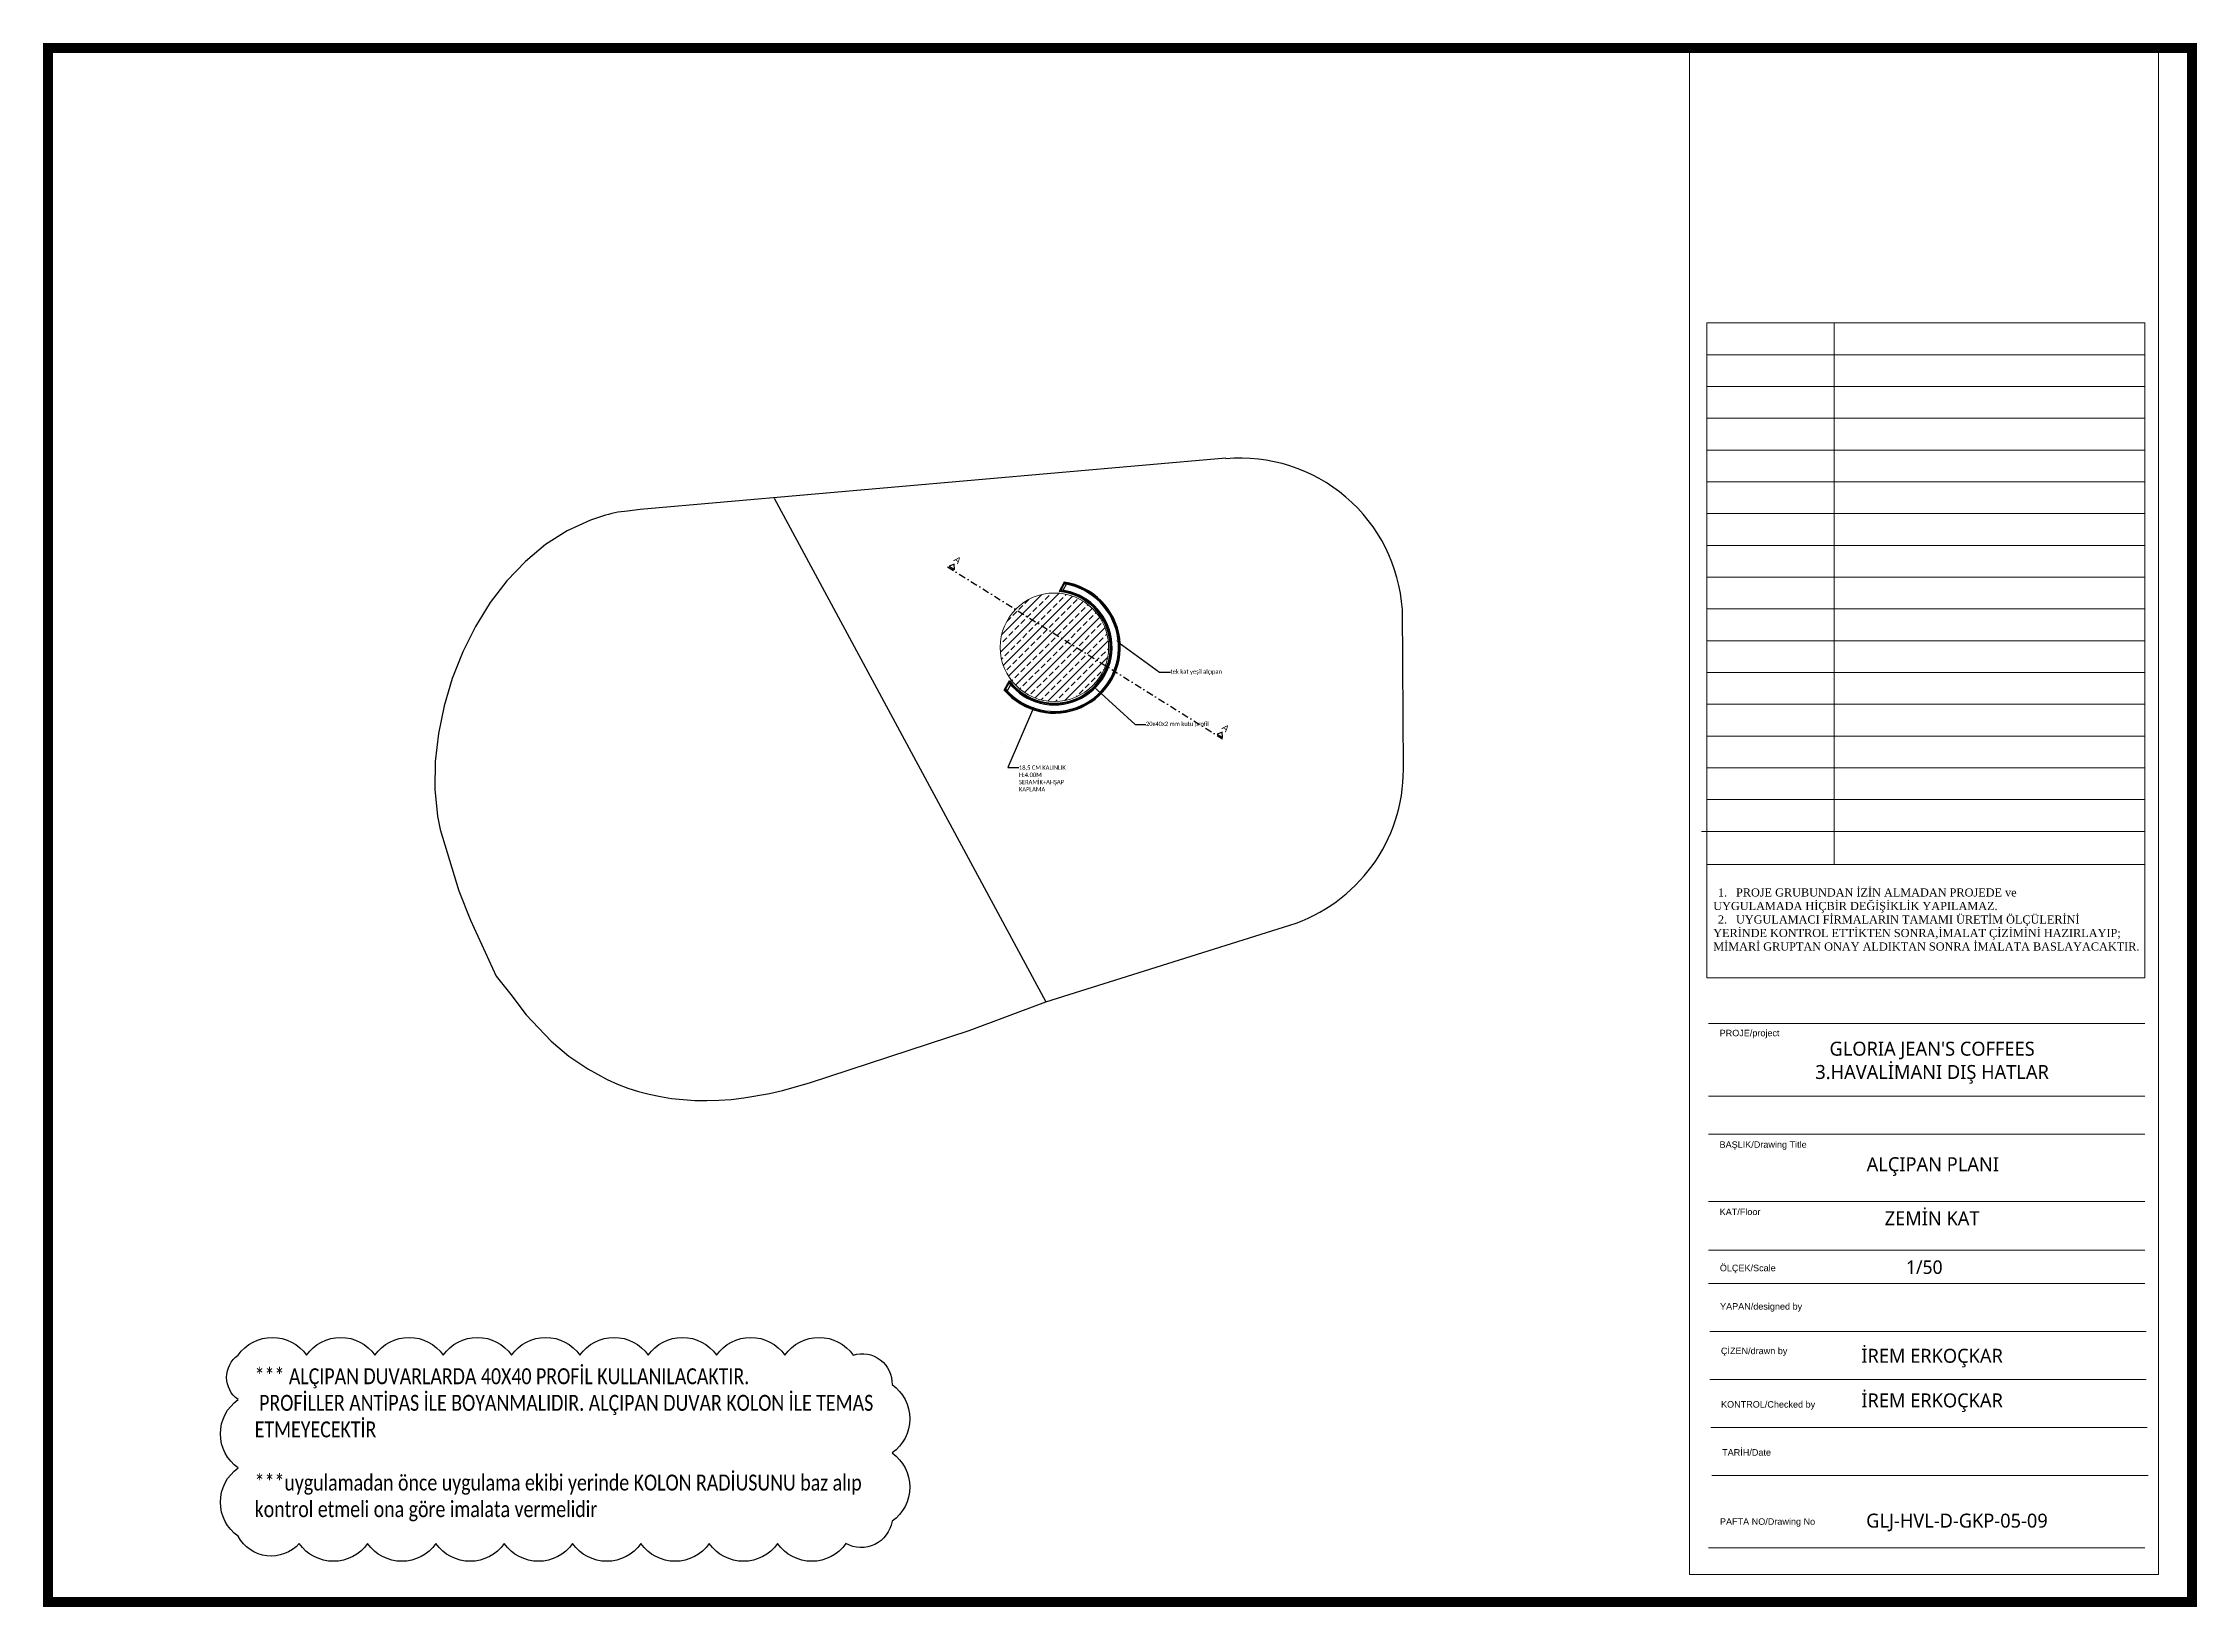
# Model space of a CAD drawing. Header units: millimetres. Extents: x 210628 to 232146, y -111309 to -91563.
# Drawn here: x 228174 to 232146, y -111131 to -108247 of the extents above; entities that cross this region are included whole.
import ezdxf
from ezdxf import colors
from ezdxf.entities.mleader import LeaderData, LeaderLine
from ezdxf.enums import TextEntityAlignment as Align
from ezdxf.math import Vec2, Vec3

# ---------------------------------------------------------------- set-up
doc = ezdxf.new("R2010")
doc.units = ezdxf.units.MM
doc.linetypes.add('DASHDOT', pattern=[25.4, 12.7, -6.35, 0, -6.35])
doc.layers.get('0').update_dxf_attribs({"lineweight": 20})
for name, color, linetype, lineweight in [('ahsap', 34, 'Continuous', 25), ('alcıpan', 14, 'Continuous', 25), ('aydınlatma yazı', 1, 'Continuous', 20), ('demir-1', 103, 'Continuous', 20), ('kesitçizgisi', 7, 'DASHDOT', 25), ('KP', 167, 'Continuous', 30), ('mermer', 142, 'Continuous', 15), ('t_antet', 24, 'Continuous', 20), ('t_yazı', 23, 'Continuous', 25)]:
    doc.layers.add(name, color=color, linetype=linetype, lineweight=lineweight)
for name, color, linetype in [('S-COLS', 6, 'Continuous'), ('XR_FA_ARC_F0_UNIFREE$0$A960MN_Other Building', 8, 'Continuous'), ('yazı', 11, 'Continuous')]:
    doc.layers.add(name, color=color, linetype=linetype)
doc.styles.add('ARIALT', font='arial.ttf', dxfattribs={"height": 10})
doc.styles.get("Standard").update_dxf_attribs({"font": 'times.ttf', "height": 12})
doc.styles.add('text2', font='calibri.ttf', dxfattribs={"width": 0.8})
doc.styles.add('yazı', font='arial.ttf')

msp = doc.modelspace()

# ---------------------------------------------------------------- texts
at = {"color": 250, "insert": (231253.95, -109863.33), "char_height": 14.9485, "width": 1027.7992, "attachment_point": 4}
msp.add_mtext('\\pi-33.306,l41.912,t41.912;1.^IPROJE GRUBUNDAN İZİN ALMADAN PROJEDE ve \\P\\pi0,l0;UYGULAMADA HİÇBİR DEĞİŞİKLİK YAPILAMAZ.\\P\\pi-33.306,l41.912;2.^IUYGULAMACI FİRMALARIN TAMAMI ÜRETİM ÖLÇÜLERİNİ \\P\\pi0,l0;YERİNDE KONTROL ETTİKTEN SONRA,İMALAT ÇİZİMİNİ HAZIRLAYIP;\\PMİMARİ GRUPTAN ONAY ALDIKTAN SONRA İMALATA BASLAYACAKTIR.', dxfattribs=at)
at = {"color": 7, "attachment_point": 5}
for s, insert, char_height, width in [("{\\fLucida Sans Unicode|b0|i0|c162|p34;GLORIA JEAN'S COFFEES\\P3.HAVALİMANI DIŞ HATLAR}", (231657.44, -110127.23), 25.7759, 621.9299), ('{\\fLucida Sans Unicode|b0|i0|c162|p34;ZEMİN KAT}', (231657.44, -110414.07), 25.7759, 621.9299), ('{\\fLucida Sans Unicode|b0|i0|c162|p34;1/50}', (231643.01, -110504.43), 24.8282, 462.9906), ('{\\fLucida Sans Unicode|b0|i0|c162|p34;İREM ERKOÇKAR}', (231657.44, -110672.03), 25.7759, 621.9299), ('{\\fLucida Sans Unicode|b0|i0|c162|p34;İREM ERKOÇKAR}', (231657.44, -110754.24), 25.7759, 621.9299)]:
    msp.add_mtext(s, dxfattribs=dict(at, insert=insert, char_height=char_height, width=width))
at = {"layer": 'aydınlatma yazı', "color": 1, "insert": (228564.62, -110690.7), "char_height": 29.4, "width": 1593.3968, "attachment_point": 1, "style": 'text2'}
msp.add_mtext('*** ALÇIPAN DUVARLARDA 40X40 PROFİL KULLANILACAKTIR.\\P PROFİLLER ANTİPAS İLE BOYANMALIDIR. ALÇIPAN DUVAR KOLON İLE TEMAS\\PETMEYECEKTİR\\P\\P{\\C2;***uygulamadan önce uygulama ekibi yerinde KOLON RADİUSUNU baz alıp\\Pkontrol etmeli ona göre imalata vermelidir}', dxfattribs=at)
at = {"layer": 'kesitçizgisi', "char_height": 12, "attachment_point": 1, "rotation": 319.36233, "style": 'yazı'}
for insert in [(229860.25, -109192.09), (230354.53, -109501.9)]:
    msp.add_mtext_dynamic_manual_height_columns('A', width=68.1861, gutter_width=12.5, heights=[0], dxfattribs=dict(at, insert=insert))
at = {"layer": 't_antet', "char_height": 25.7759, "width": 621.9299, "attachment_point": 5}
for s, insert in [('{\\fLucida Sans Unicode|b0|i0|c162|p34;ALÇIPAN PLANI }', (231658.74, -110318.8)), ('{\\fLucida Sans Unicode|b0|i0|c162|p34;GLJ-HVL-D-GKP-05-09}', (231703.27, -110975.06))]:
    msp.add_mtext(s, dxfattribs=dict(at, insert=insert))
at = {"layer": 't_yazı', "style": 'ARIALT'}
msp.add_text('PAFTA NO/Drawing No', height=11.9563, dxfattribs=at).set_placement((231354.01, -110973.31), align=Align.MIDDLE_CENTER)
for s, insert, char_height, width, attachment_point in [('PROJE/project', (231320.9, -110066.55), 11.9563, 222.3862, 2), ('BAŞLIK/Drawing Title', (231345.85, -110272.22), 11.9563, 222.3862, 2), ('KAT/Floor', (231303.35, -110396.24), 11.956, 222.3862, 2), ('ÖLÇEK/Scale', (231317.59, -110499.79), 11.9563, 80.7671, 2), ('YAPAN/designed by', (231342.13, -110570.59), 11.9563, 222.3862, 2), ('ÇİZEN/drawn by', (231329.34, -110652.66), 11.9563, 222.3862, 2), ('KONTROL/Checked by', (231268.29, -110751.27), 11.9563, 199.7873, 1), ('TARİH/Date', (231270.36, -110839.81), 11.956, 199.7873, 1)]:
    msp.add_mtext(s, dxfattribs=dict(at, insert=insert, char_height=char_height, width=width, attachment_point=attachment_point))

# ---------------------------------------------------------------- hatches: boundary and pattern name
at = {"layer": 'S-COLS', "lineweight": 5}
h = msp.add_hatch(dxfattribs=at)
h.set_pattern_fill('FP_2837', color=256, scale=0.1, style=0, pattern_type=2)
h.set_pattern_definition([(45, (161639.02, -141761.235), (-14.826403, 14.826403), []), (45, (161653.847, -141761.235), (-14.826403, 14.826403), [10.4838, -5.2419])])
h.paths.add_polyline_path([(230039.02, -109461.24), (230050.22, -109460.61), (230061.27, -109458.73), (230072.05, -109455.62), (230082.41, -109451.33), (230092.22, -109445.91), (230101.37, -109439.42), (230109.73, -109431.95), (230117.2, -109423.58), (230123.69, -109414.44), (230129.12, -109404.62), (230133.41, -109394.26), (230136.51, -109383.49), (230138.39, -109372.43), (230139.02, -109361.24), (230138.39, -109350.04), (230136.51, -109338.98), (230133.41, -109328.21), (230129.12, -109317.85), (230123.69, -109308.03), (230117.2, -109298.89), (230109.73, -109290.52), (230100.99, -109282.78), (230092.22, -109276.56), (230082.41, -109271.14), (230072.05, -109266.85), (230061.27, -109263.74), (230050.22, -109261.86), (230039.02, -109261.24), (230027.82, -109261.86), (230016.77, -109263.74), (230005.99, -109266.85), (229995.63, -109271.14), (229985.82, -109276.56), (229976.67, -109283.05), (229968.31, -109290.52), (229960.84, -109298.89), (229954.35, -109308.03), (229948.92, -109317.85), (229944.63, -109328.21), (229941.53, -109338.98), (229939.65, -109350.04), (229939.02, -109361.24), (229939.65, -109372.43), (229941.53, -109383.49), (229944.63, -109394.26), (229948.92, -109404.62), (229954.35, -109414.44), (229960.84, -109423.58), (229968.31, -109431.95), (229976.67, -109439.42), (229985.82, -109445.91), (229996.44, -109451.67), (230005.99, -109455.62), (230016.77, -109458.73), (230027.82, -109460.61)], flags=0)

# ---------------------------------------------------------------- linework, layer by layer
at = {"color": 252}
for p, q in [((231210.25, -108256.41), (231210.25, -111070.91)), ((232074.71, -108256.41), (232074.71, -111070.91)), ((231210.25, -111070.91), (232074.71, -111070.91))]:
    msp.add_line(p, q, dxfattribs=at)
at = {"color": 250}
for p, q in [((231476.82, -108763.12), (231476.82, -109761.48)), ((231242.29, -108821.71), (232049.51, -108821.71)), ((231242.29, -108880.31), (232049.51, -108880.31)), ((231242.29, -108938.9), (232049.51, -108938.9)), ((231242.29, -108997.5), (232049.51, -108997.5)), ((231242.29, -109056.09), (232049.51, -109056.09)), ((231242.29, -109114.69), (232049.51, -109114.69)), ((231242.29, -109173.28), (232049.51, -109173.28)), ((231242.29, -109231.88), (232049.51, -109231.88)), ((231242.29, -109290.47), (232049.51, -109290.47)), ((231242.29, -109349.07), (232049.51, -109349.07)), ((231242.29, -109407.66), (232049.51, -109407.66)), ((231242.29, -109466.26), (232049.51, -109466.26)), ((231242.29, -109524.85), (232049.51, -109524.85)), ((231242.29, -109583.45), (232049.51, -109583.45)), ((231242.29, -109642.04), (232049.51, -109642.04)), ((231232.08, -109700.64), (232039.3, -109700.64)), ((231242.29, -109700.64), (232049.51, -109700.64)), ((232049.74, -110054.85), (231245.31, -110054.85)), ((231245.31, -110189.06), (232049.74, -110189.06)), ((232049.74, -110259.11), (231245.31, -110259.11)), ((232049.74, -110382.93), (231245.31, -110382.93)), ((232049.74, -110473), (231245.31, -110473)), ((232049.74, -110534.19), (231245.31, -110534.19)), ((232051.82, -110622.73), (231247.38, -110622.73)), ((232051.82, -110711.28), (231247.38, -110711.28)), ((232053.89, -110799.82), (231249.45, -110799.82)), ((232055.96, -110888.36), (231251.52, -110888.36)), ((232049.74, -111021.51), (231245.31, -111021.51))]:
    msp.add_line(p, q, dxfattribs=at)
at = {"color": 2, "const_width": 18.49}
msp.add_lwpolyline([(228183.73, -111121.49), (228183.73, -108256.41), (232136.46, -108256.41), (232136.46, -111121.49)], close=True, dxfattribs=at)
at = {"color": 250}
for points in [[(231242.29, -108763.12), (232049.51, -108763.12)], [(231242.29, -108763.12), (231242.29, -109970.75), (232049.51, -109970.75), (232049.51, -108763.12)], [(232049.51, -109761.48), (231242.29, -109761.48)]]:
    msp.add_lwpolyline(points, dxfattribs=at)
at = {"layer": 'ahsap', "elevation": 0}
msp.add_lwpolyline([(229992.06, -109449.28), (229992.06, -109449.28)], dxfattribs=at)
at = {"layer": 'alcıpan', "elevation": 0}
for points in [[(230057.4, -109241.12), (230047.7, -109258.6)], [(230058.72, -109241.33), (230049.06, -109258.72)], [(229946.81, -109440.23), (229956.52, -109422.75)], [(229947.68, -109441.23), (229957.34, -109423.84)]]:
    msp.add_lwpolyline(points, dxfattribs=at)
at = {"layer": 'alcıpan'}
for centre, radius, start, end in [((230039.13, -109361.24, 0), 121.5, 220.54957, 81.3513), ((230039.13, -109361.24, 0), 120.25, 220.3279, 81.57297), ((230039.13, -109361.24, 0), 104.25, 216.97996, 84.92091), ((230039.13, -109361.24, 0), 103, 216.67043, 85.23044), ((230039.02, -109361.24, 0), 201, 240.95414, 240.95448)]:
    msp.add_arc(centre, radius, start, end, dxfattribs=at)
at = {"layer": 'demir-1', "elevation": 0}
msp.add_lwpolyline([(230054.49, -109259.4), (230054.49, -109259.39)], dxfattribs=at)
at = {"layer": 'demir-1'}
msp.add_circle((230039.13, -109361.24, 0), 100, dxfattribs=at)
msp.add_arc((230039.13, -109361.24, 0), 126.5, 75.18319, 75.18949, dxfattribs=at)
at = {"layer": 'kesitçizgisi'}
for p, q in [((229854.43, -109208.22), (229844.94, -109211.7)), ((229855.11, -109218.07), (229854.43, -109208.22)), ((229842.13, -109212.91), (230349.32, -109530.12)), ((229844.94, -109211.7), (229855.11, -109218.07)), ((230348.46, -109517.88), (230338.97, -109521.36)), ((230338.97, -109521.36), (230349.15, -109527.72)), ((230349.15, -109527.72), (230348.46, -109517.88))]:
    msp.add_line(p, q, dxfattribs=at)
at = {"layer": 'KP', "elevation": 0}
for points in [[(230062.21, -109243.27), (230054, -109258.06)], [(229951.16, -109443.22), (229959.39, -109428.39)]]:
    msp.add_lwpolyline(points, dxfattribs=at)
at = {"layer": 'KP'}
msp.add_lwpolyline([(228534.21, -110666.52, -0.5205671), (228660.21, -110666.52, -0.5205671), (228786.21, -110666.52, -0.5205671), (228912.21, -110666.52, -0.5205671), (229038.21, -110666.52, -0.5205671), (229164.21, -110666.52, -0.5205671), (229290.21, -110666.52, -0.5205671), (229416.21, -110666.52, -0.5205671), (229542.21, -110666.52, -0.5205671), (229668.21, -110666.52, -0.5205671), (229739.86, -110720.87, -0.5205671), (229739.86, -110846.87, -0.5205671), (229739.86, -110972.87, -0.5205671), (229654.86, -111013.87, -0.5205671), (229528.86, -111013.87, -0.5205671), (229402.86, -111013.87, -0.5205671), (229276.86, -111013.87, -0.5205671), (229150.86, -111013.87, -0.5205671), (229024.86, -111013.87, -0.5205671), (228898.86, -111013.87, -0.5205671), (228772.86, -111013.87, -0.5205671), (228646.86, -111013.87, -0.5205671), (228534.21, -111000.52, -0.5205671), (228534.21, -110874.52, -0.5205671), (228534.21, -110748.52, -0.5205671)], format="xyb", close=True, dxfattribs=at)
for radius, start, end in [(118.25, 220.61009, 81.29078), (106.25, 218.19156, 83.70931)]:
    msp.add_arc((230039.13, -109361.24, 0), radius, start, end, dxfattribs=at)
at = {"layer": 'mermer', "elevation": 0}
msp.add_lwpolyline([(230085.84, -109272.96), (230085.84, -109272.96)], dxfattribs=at)
at = {"layer": 'XR_FA_ARC_F0_UNIFREE$0$A960MN_Other Building', "elevation": 0}
for points in [[(230355.08, -109012.77), (229275.5, -109107.21), (229252.09, -109110.15, 0.0591467), (229205.89, -109119.59), (229183.57, -109126.97), (229140.96, -109146.69), (229100.9, -109171.94), (229063.69, -109202.84), (229029.57, -109238.74), (228998.78, -109278.95), (228971.57, -109322.78), (228948.18, -109369.53), (228928.85, -109418.53), (228913.81, -109469.07), (228903.32, -109520.47), (228897.61, -109572.03), (228896.93, -109623.06), (228901.51, -109672.88), (228906.59, -109697.29), (228941.16, -109810.47), (228962.31, -109864.31), (229010.17, -109967.8), (229036.82, -110001.4), (229065.27, -110038.99), (229111.24, -110087.81), (229144.07, -110115.34), (229178.59, -110138.85), (229214.81, -110158.37), (229233.54, -110166.63), (229252.69, -110173.9), (229272.25, -110180.18), (229292.21, -110185.46), (229312.58, -110189.76), (229333.35, -110193.06), (229354.52, -110195.38), (229376.09, -110196.71), (229398.04, -110197.06), (229420.39, -110196.42), (229443.13, -110194.8), (229466.25, -110192.2), (229513.64, -110184.07), (229537.89, -110178.53), (229587.52, -110164.54), (229881.71, -110068.14), (230023.17, -110014.98)], [(229522.68, -109086.21), (230023.17, -110014.98), (230473.12, -109873.72, 0.3268739), (230682.64, -109586.48), (230680.79, -109291.54, 0.4203782), (230355.39, -109013.72)]]:
    msp.add_lwpolyline(points, format="xyb", dxfattribs=at)

msp.set_redraw_order([(e.dxf.handle, doc.entitydb.next_handle()) for e in msp.query("TEXT MTEXT ATTDEF DIMENSION ARC_DIMENSION")])  # texts and dimensions are drawn at this point

# ---------------------------------------------------------------- leaders
at = {"layer": 'yazı'}
ml = msp.add_multileader_mtext('Standard', dxfattribs=at)
ml.set_content('tek kat yeşil alçıpan ', color=256, style='text2')
ml.set_leader_properties()
ml.build(insert=Vec2(0, 0))
ml.multileader.update_dxf_attribs({"dogleg_length": 20, "arrow_head_size": 8})
ctx = ml.context
ctx.base_point, ctx.char_height, ctx.arrow_head_size, ctx.landing_gap_size, ctx.plane_origin = Vec3(230253.01, -109407.23), 8, 8, 0.18, Vec3(230807.48, -110063.37)
notes = []
notes.append((ctx, [(1, (1, 1, 0), (230233.01, -109407.23), (1, 0), 20, [(0, [(230151.96, -109348.17)], 0, [])])]))
ctx.mtext.insert, ctx.mtext.flow_direction = Vec3(230253.19, -109402.1), 5
ml = msp.add_multileader_mtext('Standard', dxfattribs=at)
ml.set_content('20x40x2 mm kutu profil{\\fLucida Sans Unicode|b0|i0|c162|p34; }', color=256, style='text2')
ml.set_leader_properties()
ml.build(insert=Vec2(0, 0))
ml.multileader.update_dxf_attribs({"dogleg_length": 20, "arrow_head_size": 8})
ctx = ml.context
ctx.base_point, ctx.char_height, ctx.arrow_head_size, ctx.landing_gap_size, ctx.plane_origin = Vec3(230207.81, -109503.55), 8, 8, 0.18, Vec3(230754.88, -110144.08)
notes.append((ctx, [(1, (1, 1, 0), (230187.81, -109503.55), (1, 0), 20, [(0, [(230111.93, -109434.26)], 0, [])])]))
ctx.mtext.insert, ctx.mtext.flow_direction = Vec3(230207.99, -109498.43), 5
ml = msp.add_multileader_mtext('Standard', dxfattribs=at)
ml.set_content('18,5 CM KALINLIK\\PH:4.00M\\PSERAMİK+AHŞAP \\PKAPLAMA ', color=256, style='text2')
ml.set_leader_properties()
ml.build(insert=Vec2(0, 0))
ml.multileader.update_dxf_attribs({"dogleg_length": 20, "arrow_head_size": 8})
ctx = ml.context
ctx.base_point, ctx.char_height, ctx.arrow_head_size, ctx.landing_gap_size, ctx.plane_origin = Vec3(229973.53, -109583.16), 8, 8, 0.18, Vec3(230520.6, -110223.7)
notes.append((ctx, [(1, (1, 1, 0), (229953.53, -109583.16), (1, 0), 20, [(0, [(230002.22, -109469.91)], 0, [])])]))
ctx.mtext.insert, ctx.mtext.flow_direction = Vec3(229973.71, -109579.14), 5
for ctx, leaders in notes:
    for number, flags, end, landing, length, lines in leaders:
        leader = LeaderData()
        leader.index, (leader.has_last_leader_line, leader.has_dogleg_vector, leader.attachment_direction) = number, flags
        leader.last_leader_point, leader.dogleg_vector, leader.dogleg_length = Vec3(end), Vec3(landing), length
        for number, points, colour, breaks in lines:
            line = LeaderLine()
            line.index, line.vertices, line.color, line.breaks = number, Vec3.list(points), colors.encode_raw_color(colour), breaks
            leader.lines.append(line)
        ctx.leaders.append(leader)

doc.saveas('drawing.dxf')
